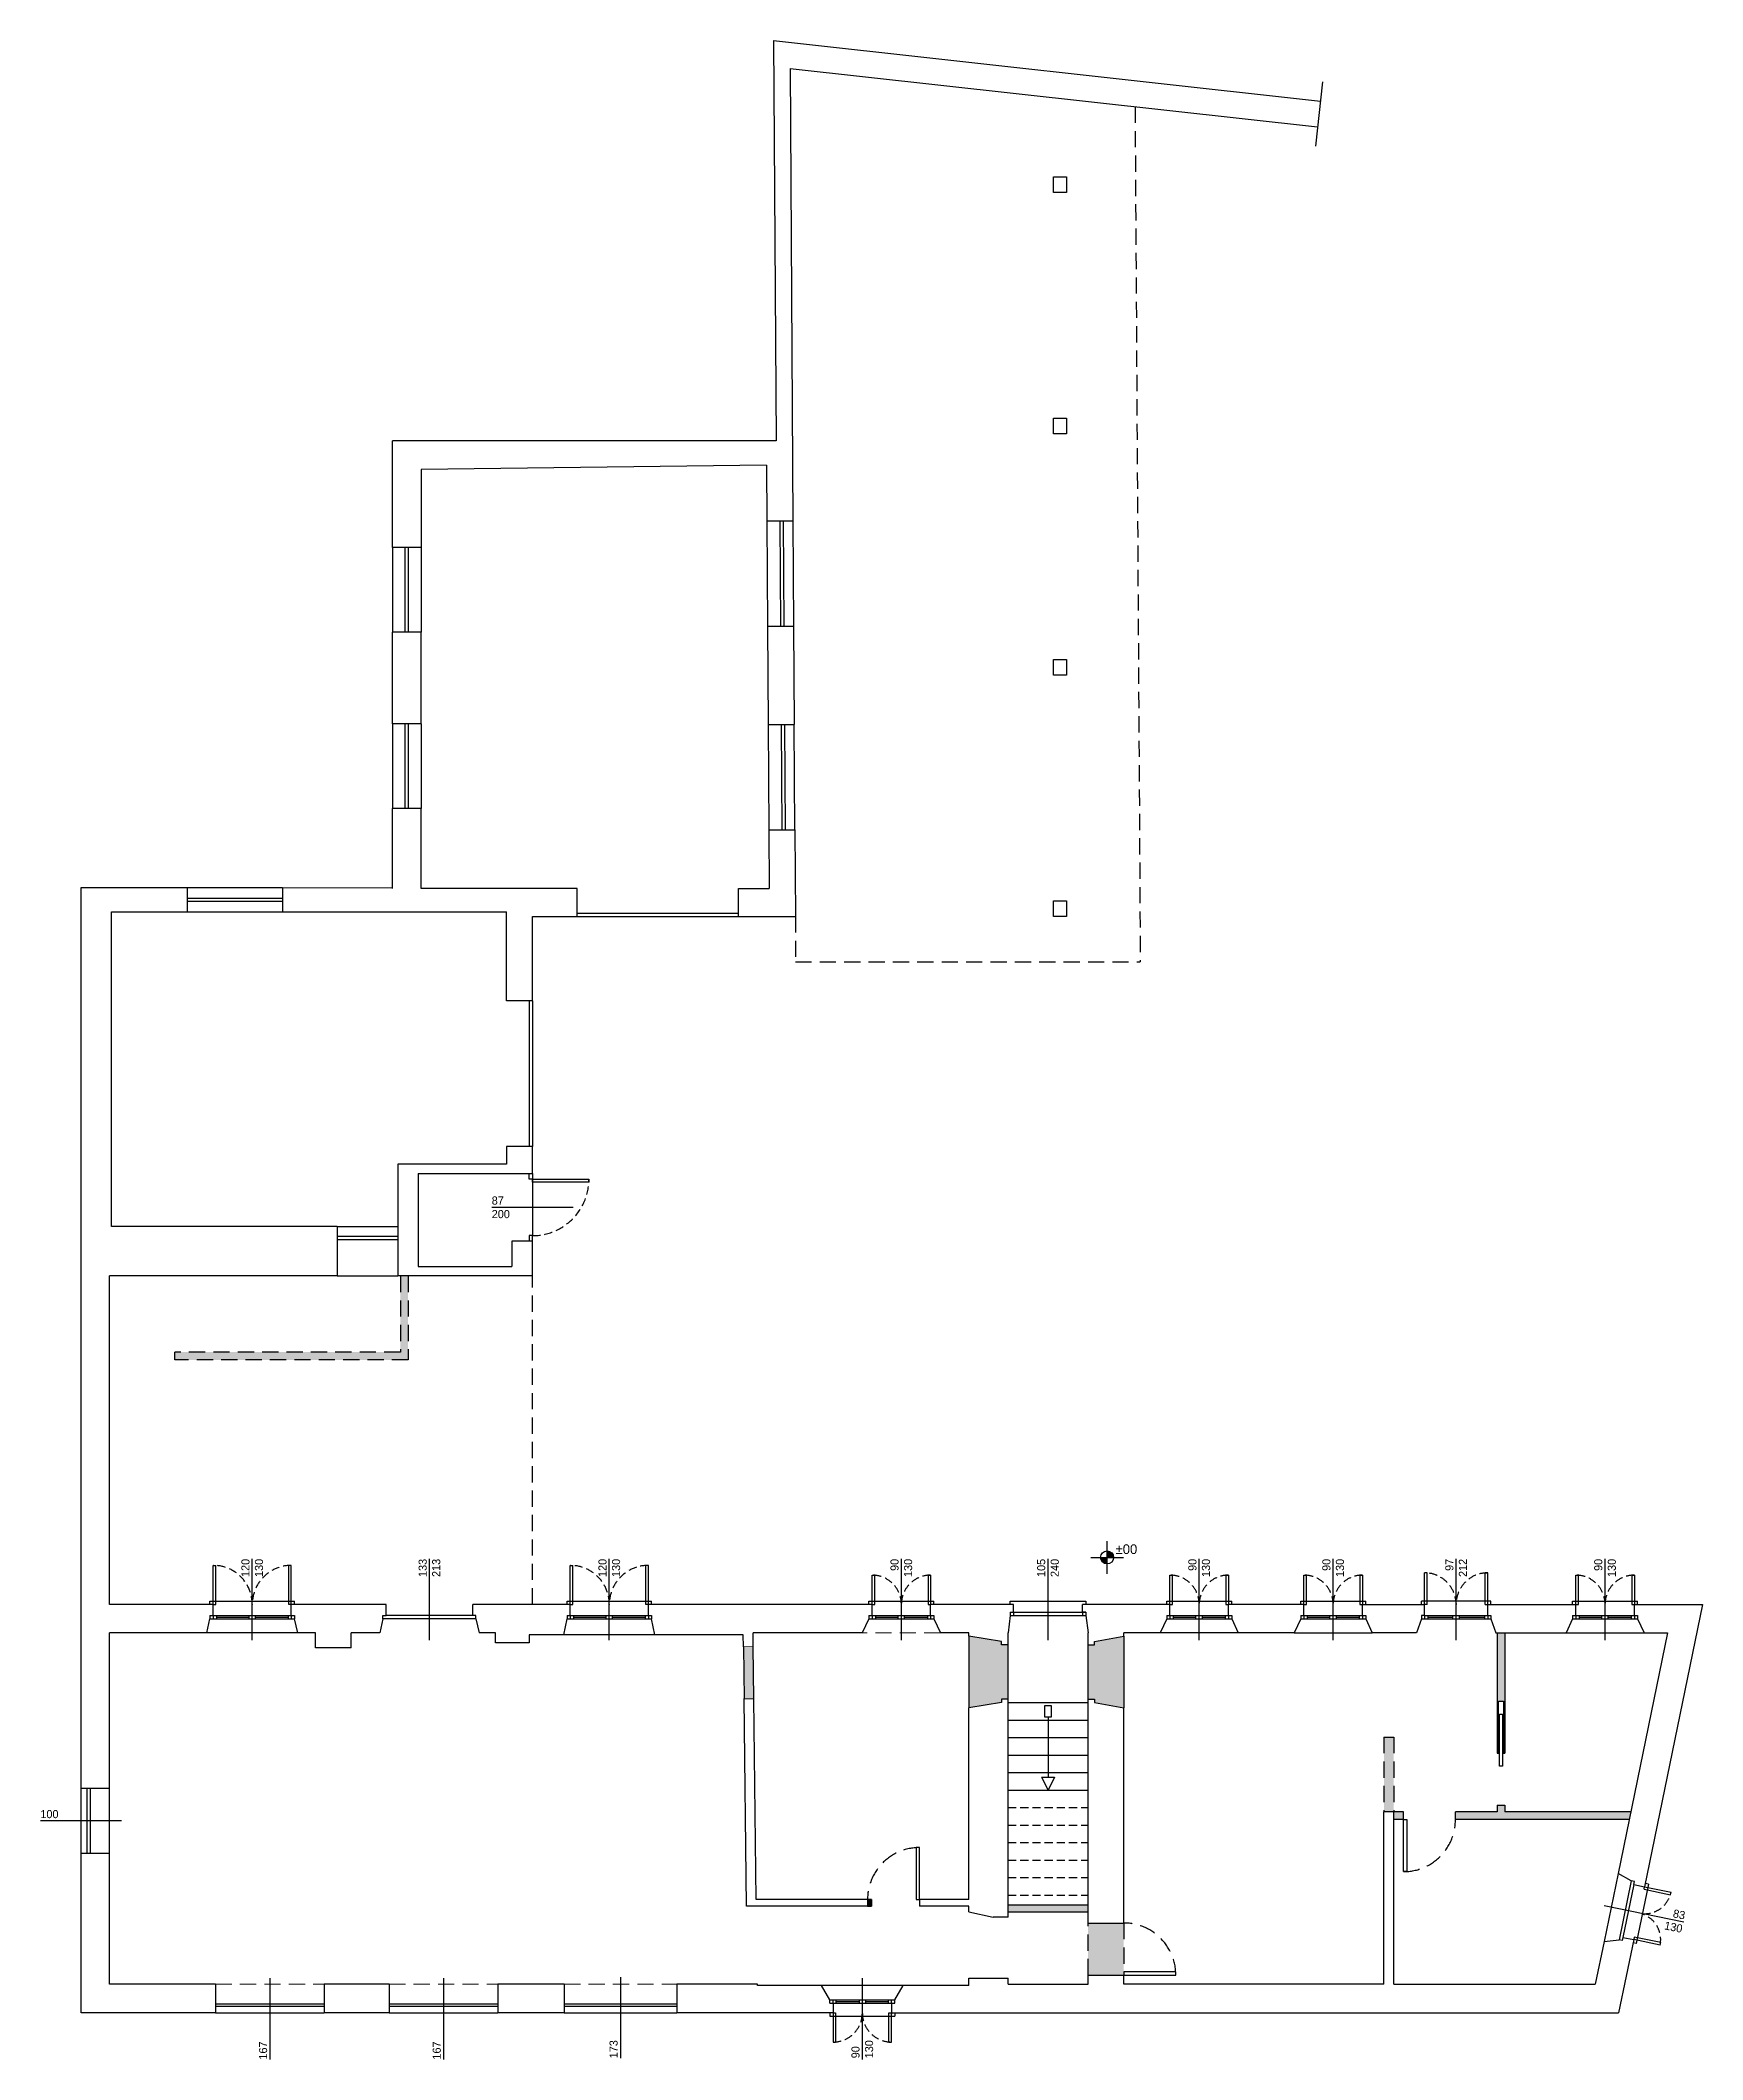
# Model space of a CAD drawing. Header units: millimetres. Extents: x 2698 to 9190, y -7457 to 3239.
# Drawn here: x 2698 to 5254, y -3531 to -426 of the extents above; entities that cross this region are included whole.
import ezdxf

# ---------------------------------------------------------------- set-up
doc = ezdxf.new("R2010")
doc.units = ezdxf.units.MM
doc.header["$LTSCALE"] = 100
doc.linetypes.add('HIDDEN', pattern=[0.375, 0.25, -0.125])
doc.linetypes.add('TRATTEGGIATA2', pattern=[0.375, 0.25, -0.125])
doc.layers.add('DEM linee', color=7, linetype='TRATTEGGIATA2', lineweight=25)
doc.layers.add('DEM linee_2', color=7, linetype='TRATTEGGIATA2', lineweight=9, true_color=0xf0b400)
doc.layers.add('NC_SEZ', color=1, linetype='Continuous', lineweight=30, true_color=0xff0000)
for name, color, linetype in [('DEM riempi', 51, 'Continuous'), ('INF', 6, 'Continuous'), ('Interni F', 3, 'Continuous'), ('NC linee_10', 12, 'Continuous'), ('NC riempi', 11, 'Continuous'), ('Quote', 3, 'Continuous'), ('SEZ', 4, 'Continuous'), ('Testi', 3, 'Continuous')]:
    doc.layers.add(name, color=color, linetype=linetype)
doc.layers.add('RIL_diagonali', color=8, linetype='HIDDEN', plot=False)
doc.styles.add('CENTURY', font='GOTHIC.TTF')
doc.styles.add('T_ESE_q100', font='', dxfattribs={"height": 15})
doc.styles.get('T_ESE_q100').set_extended_font_data('Bahnschrift Light')

msp = doc.modelspace()

# ---------------------------------------------------------------- texts
at = {"layer": 'Quote', "char_height": 12.5, "attachment_point": 4, "style": 'CENTURY'}
for s, insert in [('87\\P200', (3392.4, -2220.8)), ('100\\P  ', (2698.4, -3164.3))]:
    msp.add_mtext(s, dxfattribs=dict(at, insert=insert))
at = {"layer": 'Quote', "char_height": 12.5, "style": 'CENTURY'}
for s, insert, attachment_point, rotation in [('120\\P\\pxqr;130', (3024.2, -2761.3), 6, 90), ('133\\P\\pxqr;213', (3296.7, -2761.3), 6, 90), ('120\\P\\pxqr;130', (3573.2, -2761.3), 6, 90), ('90\\P\\pxqr;130', (4022.2, -2761.3), 6, 90), ('105\\P\\pxqr;240', (4247.7, -2761.3), 6, 90), ('90\\P\\pxqr;130', (4480.2, -2761.3), 6, 90), ('90\\P\\pxqr;130', (4686.2, -2761.3), 6, 90), ('97\\P\\pxqr;212', (4875.2, -2761.3), 6, 90), ('90\\P\\pxqr;130', (5104.2, -2761.3), 6, 90), ('\\pxqr;83\\P130', (5225.1, -3320.2), 6, 348.3843), ('167\\P  ', (3051.3, -3531.3), 4, 90), ('167\\P  ', (3318.3, -3531.3), 4, 90), ('173\\P  ', (3590.3, -3529.3), 4, 90), ('90\\P130', (3962.2, -3529.3), 4, 90)]:
    msp.add_mtext(s, dxfattribs=dict(at, insert=insert, attachment_point=attachment_point, rotation=rotation))
at = {"layer": 'Testi', "insert": (4351.6, -2754.1), "char_height": 15, "attachment_point": 7, "style": 'T_ESE_q100'}
msp.add_mtext('\\A1;\\pxql;±00', dxfattribs=at)

# ---------------------------------------------------------------- blocks, each defined once
blk = doc.blocks.new('A$C255de93f')
at = {"lineweight": -2}
h = blk.add_hatch(color=0, dxfattribs=at)
h.dxf.hatch_style = 1
h.paths.add_polyline_path([(0, 0), (-10, 0, 0.414214), (0, -10)])
h.paths.add_polyline_path([(0, 10), (0, 0), (10, 0, 0.414214)])
at = {"color": 0, "lineweight": -2}
for p, q in [((-25, 0), (25, 0)), ((0, -25), (0, 25))]:
    blk.add_line(p, q, dxfattribs=at)
blk.add_circle((0, 0), 10, dxfattribs=at)

# ---------------------------------------------------------------- hatches: boundary and pattern name
at = {"layer": 'DEM riempi'}
h = msp.add_hatch(color=256, dxfattribs=at)
h.dxf.hatch_style = 1
h.paths.add_polyline_path([(3263.9, -2326.3), (3251.9, -2326.3), (3251.9, -2443.3), (2904.9, -2443.3), (2904.9, -2455.3), (3263.9, -2455.3)])
h = msp.add_hatch(color=256, dxfattribs=at)
h.dxf.hatch_style = 1
h.paths.add_polyline_path([(4779.2, -3035.3), (4764.2, -3035.3), (4764.2, -3150.3), (4779.2, -3150.3)])
h = msp.add_hatch(color=256, dxfattribs=at)
h.dxf.hatch_style = 1
h.paths.add_polyline_path([(3976.2, -3285.3), (3970.2, -3285.3), (3970.2, -3295.3), (3976.2, -3295.3)])
h = msp.add_hatch(color=256, dxfattribs=at)
h.dxf.hatch_style = 1
h.paths.add_polyline_path([(4364.2, -3321.3), (4309.2, -3321.3), (4309.2, -3401.3), (4364.2, -3401.3)])
at = {"layer": 'NC riempi'}
for points in [[(4126.2, -2990.4), (4176.2, -2982.4), (4176.2, -2977.4), (4186.2, -2977.4), (4186.2, -2893.4), (4176.2, -2893.4), (4176.2, -2888.4), (4126.2, -2880.4)], [(4364.2, -2990.4), (4319.2, -2982.4), (4319.2, -2977.4), (4309.2, -2977.4), (4309.2, -2893.4), (4319.2, -2893.4), (4319.2, -2888.4), (4364.2, -2880.4)], [(3779.5, -2896.5), (3794.5, -2896.3), (3795.4, -2976.3), (3795.4, -2976.5), (3780.4, -2976.5)], [(4186.2, -3303.9), (4309.2, -3303.9), (4309.2, -3293.9), (4186.2, -3293.9)]]:
    msp.add_hatch(color=256, dxfattribs=at).paths.add_polyline_path(points)
h = msp.add_hatch(color=256, dxfattribs=at)
h.paths.add_polyline_path([(4794.2, -3150.3), (4779.2, -3150.3), (4779.2, -3162.3), (4794.2, -3162.3)])
h.paths.add_polyline_path([(5143.7, -3150.3), (4950.2, -3150.3), (4950.2, -3140.3), (4938.2, -3140.3), (4938.2, -3150.3), (4874.2, -3150.3), (4874.2, -3162.3), (5141.2, -3162.3)])
h.paths.add_polyline_path([(4940.2, -3060.3), (4940.2, -2980.3), (4948.2, -2980.3), (4948.2, -3060.3), (4950.2, -3060.3), (4950.2, -2875.3), (4938.2, -2875.3), (4938.2, -3060.3)])

# ---------------------------------------------------------------- linework, layer by layer
at = {"layer": 'DEM linee'}
for p, q in [((3251.9, -2326.3), (3251.9, -2443.3)), ((3263.9, -2326.3), (3263.9, -2455.3)), ((3251.9, -2443.3), (2904.9, -2443.3)), ((2904.9, -2455.3), (2904.9, -2443.3)), ((3263.9, -2455.3), (2904.9, -2455.3)), ((4764.2, -3035.3), (4779.2, -3035.3)), ((4764.2, -3035.3), (4764.2, -3150.3)), ((4779.2, -3035.3), (4779.2, -3150.3)), ((3976.2, -3285.3), (3970.2, -3285.3)), ((3976.2, -3285.3), (3976.2, -3295.3)), ((3970.2, -3295.3), (3976.2, -3295.3)), ((4309.2, -3401.3), (4309.2, -3321.3)), ((4364.2, -3321.3), (4364.2, -3401.3))]:
    msp.add_line(p, q, dxfattribs=at)
at = {"layer": 'DEM linee_2'}
for p, q in [((4082.2, -2875.3), (3962.2, -2875.3)), ((3779.5, -2896.5), (3794.5, -2896.3)), ((3779.5, -2976.5), (3795.4, -2976.5)), ((2967.8, -3415.3), (3134.8, -3415.3)), ((3234.8, -3415.3), (3401.8, -3415.3)), ((3503.8, -3415.3), (3676.8, -3415.3))]:
    msp.add_line(p, q, dxfattribs=at)
at = {"layer": 'INF'}
for p, q in [((3815.4, -1165.3), (3816.4, -1327.3)), ((3835.4, -1165.2), (3836.4, -1327.2)), ((3840.4, -1165.2), (3841.4, -1327.2)), ((3855.4, -1165.1), (3856.4, -1327.1)), ((3239.9, -1206.3), (3239.9, -1336.3)), ((3258.9, -1206.3), (3258.9, -1336.3)), ((3263.9, -1206.3), (3263.9, -1336.3)), ((3283.9, -1206.3), (3283.9, -1336.3)), ((3239.9, -1477.3), (3239.9, -1607.3)), ((3258.9, -1477.3), (3258.9, -1607.3)), ((3263.9, -1477.3), (3263.9, -1607.3)), ((3283.9, -1477.3), (3283.9, -1607.3)), ((3817.4, -1478.3), (3818.4, -1640.3)), ((3837.4, -1478.2), (3838.4, -1640.2)), ((3842.4, -1478.2), (3843.4, -1640.2)), ((3858.4, -1640.1), (3857.4, -1478.1)), ((2923.9, -1729), (3070.9, -1729.1)), ((2923.9, -1745.2), (3070.9, -1745.2)), ((2923.9, -1750.2), (3070.9, -1750.2)), ((2923.9, -1766.3), (3070.9, -1766.3)), ((3523.9, -1768.3), (3771.9, -1768.3)), ((3523.9, -1773.3), (3771.9, -1773.3)), ((3449.9, -1903.3), (3449.9, -2127.3)), ((3454.9, -1903.3), (3454.9, -2127.3)), ((3449.9, -2177.3), (3449.9, -2168.8)), ((3454.9, -2168.8), (3454.9, -2177.3)), ((3454.9, -2177.3), (3449.9, -2177.3)), ((3454.9, -2177.3), (3454.9, -2264.3)), ((3517.4, -2220.8), (3392.4, -2220.8)), ((3154.9, -2250.3), (3247.9, -2250.3)), ((3154.9, -2265.3), (3247.9, -2265.3)), ((3454.9, -2264.3), (3449.9, -2264.3)), ((3449.9, -2264.3), (3449.9, -2272.8)), ((3454.9, -2272.8), (3454.9, -2264.3)), ((3154.9, -2270.3), (3247.9, -2270.3)), ((3154.9, -2326.3), (3247.9, -2326.3)), ((3024.2, -2886.3), (3024.2, -2761.3)), ((3296.7, -2886.3), (3296.7, -2761.3)), ((3573.2, -2886.3), (3573.2, -2761.3)), ((4022.2, -2886.3), (4022.2, -2761.3)), ((4247.7, -2886.3), (4247.7, -2761.3)), ((4480.2, -2886.3), (4480.2, -2761.3)), ((4686.2, -2886.3), (4686.2, -2761.3)), ((4875.2, -2886.3), (4875.2, -2761.3)), ((5104.2, -2886.3), (5104.2, -2761.3)), ((2959.2, -2826.3), (3089.2, -2826.3)), ((2959.2, -2831.3), (2959.2, -2826.3)), ((2959.2, -2853.3), (3089.2, -2853.3)), ((2964.2, -2848.3), (3084.2, -2848.3)), ((2964.2, -2848.3), (2964.2, -2853.3)), ((2969.2, -2848.3), (2969.2, -2853.3)), ((3019.2, -2853.3), (3019.2, -2848.3)), ((3029.2, -2853.3), (3029.2, -2848.3)), ((3079.2, -2848.3), (3079.2, -2853.3)), ((3084.2, -2848.3), (3084.2, -2853.3)), ((3089.2, -2831.3), (3089.2, -2826.3)), ((3368.2, -2853.3), (3225.2, -2853.3)), ((3363.2, -2848.3), (3230.2, -2848.3)), ((3508.2, -2826.3), (3638.2, -2826.3)), ((3508.2, -2831.3), (3508.2, -2826.3)), ((3508.2, -2853.3), (3638.2, -2853.3)), ((3513.2, -2848.3), (3633.2, -2848.3)), ((3513.2, -2848.3), (3513.2, -2853.3)), ((3518.2, -2848.3), (3518.2, -2853.3)), ((3568.2, -2853.3), (3568.2, -2848.3)), ((3578.2, -2853.3), (3578.2, -2848.3)), ((3628.2, -2848.3), (3628.2, -2853.3)), ((3633.2, -2848.3), (3633.2, -2853.3)), ((3638.2, -2831.3), (3638.2, -2826.3)), ((3972.2, -2826.3), (4072.2, -2826.3)), ((3972.2, -2831.3), (3972.2, -2826.3)), ((3972.2, -2853.3), (4072.2, -2853.3)), ((3977.2, -2848.3), (4067.2, -2848.3)), ((3977.2, -2848.3), (3977.2, -2853.3)), ((3982.2, -2848.3), (3982.2, -2853.3)), ((4017.2, -2853.3), (4017.2, -2848.3)), ((4027.2, -2853.3), (4027.2, -2848.3)), ((4062.2, -2848.3), (4062.2, -2853.3)), ((4067.2, -2848.3), (4067.2, -2853.3)), ((4072.2, -2831.3), (4072.2, -2826.3)), ((4189.7, -2831.3), (4189.7, -2826.3)), ((4189.7, -2826.3), (4305.7, -2826.3)), ((4189.7, -2848.3), (4305.7, -2848.3)), ((4194.7, -2843.3), (4300.7, -2843.3)), ((4194.7, -2843.3), (4194.7, -2848.3)), ((4300.7, -2843.3), (4300.7, -2848.3)), ((4305.7, -2826.3), (4305.7, -2831.3)), ((4430.2, -2826.3), (4530.2, -2826.3)), ((4430.2, -2831.3), (4430.2, -2826.3)), ((4430.2, -2853.3), (4530.2, -2853.3)), ((4435.2, -2848.3), (4525.2, -2848.3)), ((4435.2, -2848.3), (4435.2, -2853.3)), ((4440.2, -2848.3), (4440.2, -2853.3)), ((4475.2, -2853.3), (4475.2, -2848.3)), ((4485.2, -2853.3), (4485.2, -2848.3)), ((4520.2, -2848.3), (4520.2, -2853.3)), ((4525.2, -2848.3), (4525.2, -2853.3)), ((4530.2, -2831.3), (4530.2, -2826.3)), ((4636.2, -2826.3), (4736.2, -2826.3)), ((4636.2, -2831.3), (4636.2, -2826.3)), ((4636.2, -2853.3), (4736.2, -2853.3)), ((4641.2, -2848.3), (4731.2, -2848.3)), ((4641.2, -2848.3), (4641.2, -2853.3)), ((4646.2, -2848.3), (4646.2, -2853.3)), ((4681.2, -2853.3), (4681.2, -2848.3)), ((4691.2, -2853.3), (4691.2, -2848.3)), ((4726.2, -2848.3), (4726.2, -2853.3)), ((4731.2, -2848.3), (4731.2, -2853.3)), ((4736.2, -2831.3), (4736.2, -2826.3)), ((4821.7, -2831.3), (4821.7, -2826.3)), ((4928.7, -2826.3), (4821.7, -2826.3)), ((4821.7, -2853.3), (4928.7, -2853.3)), ((4826.7, -2848.3), (4923.7, -2848.3)), ((4826.7, -2848.3), (4826.7, -2853.3)), ((4831.7, -2848.3), (4831.7, -2853.3)), ((4870.2, -2853.3), (4870.2, -2848.3)), ((4880.2, -2853.3), (4880.2, -2848.3)), ((4918.7, -2848.3), (4918.7, -2853.3)), ((4923.7, -2848.3), (4923.7, -2853.3)), ((4928.7, -2831.3), (4928.7, -2826.3)), ((5054.2, -2826.3), (5154.2, -2826.3)), ((5054.2, -2831.3), (5054.2, -2826.3)), ((5054.2, -2853.3), (5154.2, -2853.3)), ((5059.2, -2848.3), (5149.2, -2848.3)), ((5059.2, -2848.3), (5059.2, -2853.3)), ((5064.2, -2848.3), (5064.2, -2853.3)), ((5099.2, -2853.3), (5099.2, -2848.3)), ((5109.2, -2853.3), (5109.2, -2848.3)), ((5144.2, -2848.3), (5144.2, -2853.3)), ((5149.2, -2848.3), (5149.2, -2853.3)), ((5154.2, -2831.3), (5154.2, -2826.3)), ((3094.2, -2875.3), (2954.2, -2875.3)), ((3643.2, -2878.3), (3503.2, -2878.3)), ((4540.2, -2875.3), (4420.2, -2875.3)), ((4626.2, -2875.3), (4746.2, -2875.3)), ((5044.2, -2875.3), (5164.2, -2875.3)), ((4186.2, -2982.3), (4309.2, -2982.3)), ((4186.2, -3009.2), (4309.2, -3009.2)), ((4247.7, -3004.5), (4247.7, -3096.9)), ((4186.2, -3036.2), (4309.2, -3036.2)), ((4186.2, -3063.1), (4309.2, -3063.1)), ((4186.2, -3090), (4309.2, -3090)), ((4237.7, -3096.9), (4257.7, -3096.9)), ((4237.7, -3096.9), (4247.7, -3116.9)), ((4257.7, -3096.9), (4247.7, -3116.9)), ((2760.9, -3214.3), (2760.9, -3114.3)), ((2769.9, -3114.3), (2769.9, -3214.3)), ((2774.9, -3114.3), (2774.9, -3214.3)), ((2804.9, -3214.3), (2804.9, -3114.3)), ((4186.2, -3116.9), (4309.2, -3116.9)), ((2823.4, -3164.3), (2698.4, -3164.3)), ((5124.2, -3244.9), (5102.7, -3349.7)), ((5144.4, -3256.2), (5125.7, -3347.3)), ((5148.3, -3262.1), (5131.6, -3343.4)), ((5170.8, -3261.6), (5152.1, -3352.7)), ((5170.8, -3261.6), (5165.9, -3260.6)), ((5225.1, -3320.2), (5102.7, -3295.1)), ((5152.1, -3352.7), (5147.2, -3351.7)), ((3051.3, -3406.3), (3051.3, -3531.3)), ((3318.3, -3406.3), (3318.3, -3531.3)), ((3590.3, -3404.3), (3590.3, -3529.3)), ((3962.2, -3406.3), (3962.2, -3531.3)), ((2967.8, -3445.3), (3134.8, -3445.3)), ((3234.8, -3445.3), (3401.8, -3445.3)), ((3503.8, -3445.3), (3676.8, -3445.3)), ((4025.2, -3417.3), (3899.2, -3417.3)), ((3912.2, -3439.3), (4012.2, -3439.3)), ((3917.2, -3444.3), (3917.2, -3439.3)), ((3917.2, -3444.3), (4007.2, -3444.3)), ((3922.2, -3444.3), (3922.2, -3439.3)), ((3957.2, -3439.3), (3957.2, -3444.3)), ((3967.2, -3439.3), (3967.2, -3444.3)), ((4002.2, -3444.3), (4002.2, -3439.3)), ((4007.2, -3444.3), (4007.2, -3439.3)), ((2967.8, -3449.3), (3134.8, -3449.3)), ((2967.8, -3459.3), (3134.8, -3459.3)), ((3234.8, -3449.3), (3401.8, -3449.3)), ((3234.8, -3459.3), (3401.8, -3459.3)), ((3503.8, -3449.3), (3676.8, -3449.3)), ((3503.8, -3459.3), (3676.8, -3459.3)), ((3912.2, -3459.3), (3912.2, -3464.3)), ((3912.2, -3464.3), (4012.2, -3464.3)), ((4012.2, -3459.3), (4012.2, -3464.3))]:
    msp.add_line(p, q, dxfattribs=at)
at = {"layer": 'INF', "color": 9}
for p, q in [((2969.2, -2850.8), (3019.2, -2850.8)), ((3029.2, -2850.8), (3079.2, -2850.8)), ((3518.2, -2850.8), (3568.2, -2850.8)), ((3578.2, -2850.8), (3628.2, -2850.8)), ((3982.2, -2850.8), (4017.2, -2850.8)), ((4027.2, -2850.8), (4062.2, -2850.8)), ((4440.2, -2850.8), (4475.2, -2850.8)), ((4485.2, -2850.8), (4520.2, -2850.8)), ((4646.2, -2850.8), (4681.2, -2850.8)), ((4691.2, -2850.8), (4726.2, -2850.8)), ((4831.7, -2850.8), (4870.2, -2850.8)), ((4880.2, -2850.8), (4918.7, -2850.8)), ((5064.2, -2850.8), (5099.2, -2850.8)), ((5109.2, -2850.8), (5144.2, -2850.8)), ((3922.2, -3441.8), (3957.2, -3441.8)), ((3967.2, -3441.8), (4002.2, -3441.8))]:
    msp.add_line(p, q, dxfattribs=at)
at = {"layer": 'INF', "linetype": 'HIDDEN', "ltscale": 0.5}
for p, q in [((4186.2, -3143.8), (4309.2, -3143.8)), ((4186.2, -3170.7), (4309.2, -3170.7)), ((4186.2, -3197.7), (4309.2, -3197.7)), ((4186.2, -3224.6), (4309.2, -3224.6)), ((4186.2, -3251.5), (4309.2, -3251.5)), ((4186.2, -3278.4), (4309.2, -3278.4))]:
    msp.add_line(p, q, dxfattribs=at)
at = {"layer": 'INF'}
for points in [[(3454.9, -2182.3), (3454.9, -2177.3), (3541.9, -2177.3), (3541.9, -2182.3)], [(4242.7, -2987), (4252.7, -2987), (4252.7, -3004.5), (4242.7, -3004.5)]]:
    msp.add_lwpolyline(points, close=True, dxfattribs=at)
at = {"layer": 'Interni F'}
for p, q in [((2964.2, -2831.3), (2964.2, -2771.3)), ((2964.2, -2771.3), (2968.2, -2771.3)), ((2968.2, -2831.3), (2968.2, -2771.3)), ((3080.2, -2831.3), (3080.2, -2771.3)), ((3084.2, -2771.3), (3080.2, -2771.3)), ((3084.2, -2831.3), (3084.2, -2771.3)), ((3513.2, -2831.3), (3513.2, -2771.3)), ((3513.2, -2771.3), (3517.2, -2771.3)), ((3517.2, -2831.3), (3517.2, -2771.3)), ((3629.2, -2831.3), (3629.2, -2771.3)), ((3633.2, -2771.3), (3629.2, -2771.3)), ((3633.2, -2831.3), (3633.2, -2771.3)), ((3977.2, -2831.3), (3977.2, -2786.3)), ((3977.2, -2786.3), (3981.2, -2786.3)), ((3981.2, -2831.3), (3981.2, -2786.3)), ((4063.2, -2786.3), (4063.2, -2831.3)), ((4063.2, -2786.3), (4067.2, -2786.3)), ((4067.2, -2786.3), (4067.2, -2831.3)), ((4435.2, -2831.3), (4435.2, -2786.3)), ((4435.2, -2786.3), (4439.2, -2786.3)), ((4439.2, -2831.3), (4439.2, -2786.3)), ((4521.2, -2786.3), (4521.2, -2831.3)), ((4521.2, -2786.3), (4525.2, -2786.3)), ((4525.2, -2786.3), (4525.2, -2831.3)), ((4641.2, -2831.3), (4641.2, -2786.3)), ((4641.2, -2786.3), (4645.2, -2786.3)), ((4645.2, -2831.3), (4645.2, -2786.3)), ((4727.2, -2786.3), (4727.2, -2831.3)), ((4727.2, -2786.3), (4731.2, -2786.3)), ((4731.2, -2786.3), (4731.2, -2831.3)), ((4826.7, -2831.3), (4826.7, -2782.8)), ((4830.7, -2782.8), (4826.7, -2782.8)), ((4830.7, -2831.3), (4830.7, -2782.8)), ((4919.7, -2831.3), (4919.7, -2782.8)), ((4919.7, -2782.8), (4923.7, -2782.8)), ((4923.7, -2831.3), (4923.7, -2782.8)), ((5059.2, -2831.3), (5059.2, -2786.3)), ((5059.2, -2786.3), (5063.2, -2786.3)), ((5063.2, -2831.3), (5063.2, -2786.3)), ((5145.2, -2786.3), (5145.2, -2831.3)), ((5145.2, -2786.3), (5149.2, -2786.3)), ((5149.2, -2786.3), (5149.2, -2831.3)), ((2964.2, -2831.3), (2968.2, -2831.3)), ((3084.2, -2831.3), (3080.2, -2831.3)), ((3513.2, -2831.3), (3517.2, -2831.3)), ((3633.2, -2831.3), (3629.2, -2831.3)), ((3977.2, -2831.3), (3981.2, -2831.3)), ((4063.2, -2831.3), (4067.2, -2831.3)), ((4435.2, -2831.3), (4439.2, -2831.3)), ((4521.2, -2831.3), (4525.2, -2831.3)), ((4641.2, -2831.3), (4645.2, -2831.3)), ((4727.2, -2831.3), (4731.2, -2831.3)), ((4830.7, -2831.3), (4826.7, -2831.3)), ((4919.7, -2831.3), (4923.7, -2831.3)), ((5059.2, -2831.3), (5063.2, -2831.3)), ((5145.2, -2831.3), (5149.2, -2831.3)), ((5164.1, -3269.4), (5164.9, -3265.5)), ((5164.1, -3269.4), (5204.8, -3277.8)), ((5164.9, -3265.5), (5205.6, -3273.9)), ((5204.8, -3277.8), (5205.6, -3273.9)), ((5149, -3342.9), (5148.2, -3346.8)), ((5188.9, -3355.2), (5148.2, -3346.8)), ((5189.7, -3351.2), (5149, -3342.9)), ((5188.9, -3355.2), (5189.7, -3351.2)), ((3917.2, -3459.3), (3917.2, -3504.3)), ((3917.2, -3459.3), (3921.2, -3459.3)), ((3921.2, -3459.3), (3921.2, -3504.3)), ((4003.2, -3504.3), (4003.2, -3459.3)), ((4003.2, -3459.3), (4007.2, -3459.3)), ((4007.2, -3504.3), (4007.2, -3459.3)), ((3917.2, -3504.3), (3921.2, -3504.3)), ((4003.2, -3504.3), (4007.2, -3504.3))]:
    msp.add_line(p, q, dxfattribs=at)
at = {"layer": 'Interni F', "linetype": 'HIDDEN', "ltscale": 0.5}
for centre, radius, start, end in [((3454.9, -2177.3), 87, 270, 0), ((2964.2, -2831.3), 60, 0, 90), ((3084.2, -2831.3), 60, 90, 180), ((3513.2, -2831.3), 60, 0, 90), ((3633.2, -2831.3), 60, 90, 180), ((3977.2, -2831.3), 45, 0, 90), ((4067.2, -2831.3), 45, 90, 180), ((4435.2, -2831.3), 45, 0, 90), ((4525.2, -2831.3), 45, 90, 180), ((4641.2, -2831.3), 45, 0, 90), ((4731.2, -2831.3), 45, 90, 180), ((4826.7, -2831.3), 48.5, 0, 90), ((4923.7, -2831.3), 48.5, 90, 180), ((5059.2, -2831.3), 45, 0, 90), ((5149.2, -2831.3), 45, 90, 180), ((5164.9, -3265.5), 41.5, 265.3042, 348.3843), ((5148.2, -3346.8), 41.5, 348.3843, 71.4644), ((3917.2, -3459.3), 45, 270, 0), ((4007.2, -3459.3), 45, 180, 270)]:
    msp.add_arc(centre, radius, start, end, dxfattribs=at)
at = {"layer": 'NC linee_10'}
for points in [[(4941.7, -3000.3), (4946.7, -3000.3), (4946.7, -3080.3), (4941.7, -3080.3)], [(4799.2, -3162.3), (4799.2, -3242.3), (4794.2, -3242.3), (4794.2, -3162.3)], [(4050.2, -3285.3), (4050.2, -3205.3), (4045.2, -3205.3), (4045.2, -3285.3)], [(4364.2, -3401.3), (4444.2, -3401.3), (4444.2, -3396.3), (4364.2, -3396.3)]]:
    msp.add_lwpolyline(points, close=True, dxfattribs=at)
at = {"layer": 'NC linee_10', "linetype": 'HIDDEN'}
for centre, start, end in [((4794.2, -3162.3), 270, 0), ((4050.2, -3285.3), 90, 180), ((4364.2, -3401.3), 0, 90)]:
    msp.add_arc(centre, 80, start, end, dxfattribs=at)
at = {"layer": 'NC_SEZ'}
for p, q in [((4126.2, -2880.4), (4126.2, -2990.4)), ((4364.2, -2880.4), (4364.2, -2990.4)), ((4938.2, -2875.3), (4938.2, -3060.3)), ((4950.2, -2875.3), (4950.2, -3060.3)), ((3779.5, -2896.5), (3780.4, -2976.5)), ((3795.4, -2976.3), (3794.5, -2896.3)), ((4186.2, -2977.4), (4186.2, -2893.4)), ((4309.2, -2977.4), (4309.2, -2893.4)), ((4940.2, -2980.3), (4948.2, -2980.3)), ((4940.2, -3060.3), (4940.2, -2980.3)), ((4948.2, -2980.3), (4948.2, -3060.3)), ((4938.2, -3060.3), (4940.2, -3060.3)), ((4948.2, -3060.3), (4950.2, -3060.3)), ((4794.2, -3150.3), (4764.2, -3150.3)), ((4779.2, -3162.3), (4779.2, -3150.3)), ((4794.2, -3162.3), (4779.2, -3162.3)), ((4794.2, -3162.3), (4794.2, -3150.3)), ((4938.2, -3150.3), (4874.2, -3150.3)), ((4874.2, -3162.3), (4874.2, -3150.3)), ((5141.2, -3162.3), (4874.2, -3162.3)), ((4938.2, -3140.3), (4938.2, -3150.3)), ((4938.2, -3140.3), (4950.2, -3140.3)), ((4950.2, -3140.3), (4950.2, -3150.3)), ((5143.7, -3150.3), (4950.2, -3150.3)), ((4309.2, -3293.9), (4186.2, -3293.9)), ((4186.2, -3303.9), (4309.2, -3303.9))]:
    msp.add_line(p, q, dxfattribs=at)
msp.add_lwpolyline([(4938.2, -3140.3), (4938.2, -3150.3), (4874.2, -3150.3)], dxfattribs=at)
at = {"layer": 'RIL_diagonali'}
for p, q in [((4381.5, -528.2), (4389.6, -1843.3)), ((3859.2, -1773.3), (3859.2, -1843.3)), ((3859.2, -1843.3), (4389.6, -1843.3)), ((3454.9, -2831.3), (3454.9, -2326.3))]:
    msp.add_line(p, q, dxfattribs=at)
at = {"layer": 'SEZ'}
for p, q in [((3825.8, -426.3), (3829.7, -1042.3)), ((3825.8, -426.3), (4666.6, -519.6)), ((3851.1, -469.4), (3855.4, -1165.1)), ((3851.1, -469.4), (4662.2, -559.4)), ((4669.9, -489.8), (4658.9, -589.2)), ((4256.2, -660.3), (4256.2, -636.3)), ((4256.2, -636.3), (4276.2, -636.3)), ((4276.2, -636.3), (4276.2, -660.3)), ((4276.2, -660.3), (4256.2, -660.3)), ((4256.2, -1031.3), (4256.2, -1007.3)), ((4256.2, -1007.3), (4276.2, -1007.3)), ((4276.2, -1007.3), (4276.2, -1031.3)), ((3829.7, -1042.3), (3239.9, -1042.3)), ((3239.9, -1206.3), (3239.9, -1042.3)), ((4276.2, -1031.3), (4256.2, -1031.3)), ((3814.9, -1079.3), (3283.9, -1086.3)), ((3283.9, -1086.3), (3283.9, -1206.3)), ((3814.9, -1079.3), (3815.4, -1165.3)), ((3815.4, -1165.3), (3855.4, -1165.1)), ((3283.9, -1206.3), (3239.9, -1206.3)), ((3816.4, -1327.3), (3856.4, -1327.1)), ((3816.4, -1327.3), (3817.4, -1478.3)), ((3856.4, -1327.1), (3857.4, -1478.1)), ((3283.9, -1336.3), (3239.9, -1336.3)), ((3239.9, -1477.3), (3239.9, -1336.3)), ((3283.9, -1477.3), (3283.9, -1336.3)), ((4256.2, -1402.3), (4256.2, -1378.3)), ((4256.2, -1378.3), (4276.2, -1378.3)), ((4276.2, -1378.3), (4276.2, -1402.3)), ((4276.2, -1402.3), (4256.2, -1402.3)), ((3283.9, -1477.3), (3239.9, -1477.3)), ((3817.4, -1478.3), (3857.4, -1478.1)), ((3239.9, -1730.3), (3239.9, -1607.3)), ((3283.9, -1607.3), (3239.9, -1607.3)), ((3283.9, -1730.3), (3283.9, -1607.3)), ((3818.4, -1640.3), (3858.4, -1640.1)), ((3818.4, -1640.3), (3818.9, -1730.3)), ((3858.4, -1640.1), (3859.2, -1773.3)), ((2760.9, -3114.3), (2760.9, -1728.8)), ((2760.9, -1728.8), (2923.9, -1729)), ((2923.9, -1729), (2923.9, -1766.3)), ((3070.9, -1729.1), (3240.1, -1729.3)), ((3070.9, -1729.1), (3070.9, -1766.3)), ((3523.9, -1730.3), (3283.9, -1730.3)), ((3523.9, -1773.3), (3523.9, -1730.3)), ((3771.9, -1773.3), (3771.9, -1730.3)), ((3771.9, -1730.3), (3818.9, -1730.3)), ((2807.9, -2250.3), (2807.9, -1766.3)), ((2807.9, -1766.3), (2923.9, -1766.3)), ((3070.9, -1766.3), (3414.9, -1766.3)), ((3414.9, -1903.3), (3414.9, -1766.3)), ((4256.2, -1773.3), (4256.2, -1749.3)), ((4256.2, -1749.3), (4276.2, -1749.3)), ((4276.2, -1749.3), (4276.2, -1773.3)), ((3454.9, -1903.3), (3454.9, -1773.3)), ((3454.9, -1773.3), (3523.9, -1773.3)), ((3771.9, -1773.3), (3859.2, -1773.3)), ((4276.2, -1773.3), (4256.2, -1773.3)), ((3454.9, -1903.3), (3414.9, -1903.3)), ((3454.9, -2127.3), (3414.9, -2127.3)), ((3414.9, -2127.3), (3414.9, -2154.3)), ((3454.9, -2168.8), (3454.9, -2127.3)), ((3414.9, -2154.3), (3247.9, -2154.3)), ((3247.9, -2154.3), (3247.9, -2326.3)), ((3279.4, -2168.8), (3279.4, -2311.8)), ((3279.4, -2168.8), (3454.9, -2168.8)), ((3154.9, -2250.3), (2807.9, -2250.3)), ((3154.9, -2250.3), (3154.9, -2326.3)), ((3423.4, -2272.8), (3423.4, -2311.8)), ((3454.9, -2272.8), (3423.4, -2272.8)), ((3454.9, -2326.3), (3454.9, -2272.8)), ((2804.9, -2831.3), (2804.9, -2326.3)), ((3154.9, -2326.3), (2804.9, -2326.3)), ((3454.9, -2326.3), (3247.9, -2326.3)), ((3279.4, -2311.8), (3423.4, -2311.8)), ((2964.2, -2831.3), (2804.9, -2831.3)), ((2954.2, -2875.3), (2959.2, -2853.3)), ((2959.2, -2848.3), (2964.2, -2848.3)), ((2959.2, -2848.3), (2959.2, -2853.3)), ((2964.2, -2848.3), (2964.2, -2831.3)), ((3084.2, -2848.3), (3084.2, -2831.3)), ((3230.2, -2831.3), (3084.2, -2831.3)), ((3084.2, -2848.3), (3089.2, -2848.3)), ((3089.2, -2848.3), (3089.2, -2853.3)), ((3094.2, -2875.3), (3089.2, -2853.3)), ((3225.2, -2853.3), (3220.2, -2875.3)), ((3225.2, -2853.3), (3225.2, -2848.3)), ((3225.2, -2848.3), (3230.2, -2848.3)), ((3230.2, -2848.3), (3230.2, -2831.3)), ((3513.2, -2831.3), (3363.2, -2831.3)), ((3363.2, -2848.3), (3363.2, -2831.3)), ((3368.2, -2848.3), (3363.2, -2848.3)), ((3368.2, -2853.3), (3368.2, -2848.3)), ((3368.2, -2853.3), (3373.2, -2875.3)), ((3503.2, -2878.3), (3508.2, -2853.3)), ((3508.2, -2848.3), (3513.2, -2848.3)), ((3508.2, -2848.3), (3508.2, -2853.3)), ((3513.2, -2848.3), (3513.2, -2831.3)), ((3977.2, -2831.3), (3633.2, -2831.3)), ((3633.2, -2848.3), (3633.2, -2831.3)), ((3633.2, -2848.3), (3638.2, -2848.3)), ((3638.2, -2848.3), (3638.2, -2853.3)), ((3643.2, -2878.3), (3638.2, -2853.3)), ((3972.2, -2853.3), (3962.2, -2875.3)), ((3972.2, -2848.3), (3977.2, -2848.3)), ((3972.2, -2848.3), (3972.2, -2853.3)), ((3977.2, -2848.3), (3977.2, -2831.3)), ((4194.7, -2831.3), (4067.2, -2831.3)), ((4067.2, -2848.3), (4067.2, -2831.3)), ((4067.2, -2848.3), (4072.2, -2848.3)), ((4072.2, -2848.3), (4072.2, -2853.3)), ((4072.2, -2853.3), (4082.2, -2875.3)), ((4189.7, -2848.3), (4186.2, -2875.3)), ((4189.7, -2843.3), (4194.7, -2843.3)), ((4189.7, -2843.3), (4189.7, -2848.3)), ((4194.7, -2843.3), (4194.7, -2831.3)), ((4435.2, -2831.3), (4300.7, -2831.3)), ((4300.7, -2843.3), (4300.7, -2831.3)), ((4300.7, -2843.3), (4305.7, -2843.3)), ((4305.7, -2843.3), (4300.7, -2843.3)), ((4305.7, -2843.3), (4305.7, -2848.3)), ((4305.7, -2848.3), (4309.2, -2875.3)), ((4430.2, -2853.3), (4420.2, -2875.3)), ((4430.2, -2848.3), (4435.2, -2848.3)), ((4430.2, -2848.3), (4430.2, -2853.3)), ((4435.2, -2848.3), (4435.2, -2831.3)), ((4641.2, -2831.3), (4525.2, -2831.3)), ((4525.2, -2848.3), (4525.2, -2831.3)), ((4525.2, -2848.3), (4530.2, -2848.3)), ((4530.2, -2848.3), (4530.2, -2853.3)), ((4530.2, -2853.3), (4540.2, -2875.3)), ((4636.2, -2853.3), (4626.2, -2875.3)), ((4636.2, -2848.3), (4641.2, -2848.3)), ((4636.2, -2848.3), (4636.2, -2853.3)), ((4641.2, -2848.3), (4641.2, -2831.3)), ((4731.2, -2831.3), (4826.7, -2831.3)), ((4731.2, -2848.3), (4731.2, -2831.3)), ((4731.2, -2848.3), (4736.2, -2848.3)), ((4736.2, -2848.3), (4736.2, -2853.3)), ((4736.2, -2853.3), (4746.2, -2875.3)), ((4821.7, -2853.3), (4814.2, -2875.3)), ((4826.7, -2848.3), (4821.7, -2848.3)), ((4821.7, -2848.3), (4821.7, -2853.3)), ((4826.7, -2848.3), (4826.7, -2831.3)), ((4923.7, -2831.3), (5059.2, -2831.3)), ((4923.7, -2848.3), (4923.7, -2831.3)), ((4923.7, -2848.3), (4928.7, -2848.3)), ((4928.7, -2848.3), (4928.7, -2853.3)), ((4928.7, -2853.3), (4936.2, -2875.3)), ((5054.2, -2853.3), (5044.2, -2875.3)), ((5054.2, -2848.3), (5059.2, -2848.3)), ((5054.2, -2848.3), (5054.2, -2853.3)), ((5059.2, -2848.3), (5059.2, -2831.3)), ((5149.2, -2831.3), (5254.2, -2831.3)), ((5149.2, -2848.3), (5149.2, -2831.3)), ((5149.2, -2848.3), (5154.2, -2848.3)), ((5154.2, -2848.3), (5154.2, -2853.3)), ((5154.2, -2853.3), (5164.2, -2875.3)), ((5254.2, -2831.3), (5164.9, -3265.5)), ((2954.2, -2875.3), (2804.9, -2875.3)), ((2804.9, -3114.3), (2804.9, -2875.3)), ((3121.2, -2875.3), (3094.2, -2875.3)), ((3121.2, -2898.3), (3121.2, -2875.3)), ((3220.2, -2875.3), (3176.2, -2875.3)), ((3176.2, -2898.3), (3176.2, -2875.3)), ((3398.2, -2875.3), (3373.2, -2875.3)), ((3398.2, -2890.3), (3398.2, -2875.3)), ((3503.2, -2878.3), (3450.2, -2878.3)), ((3450.2, -2878.3), (3450.2, -2890.3)), ((3779.2, -2878.3), (3643.2, -2878.3)), ((3779.5, -2896.5), (3779.2, -2878.3)), ((3962.2, -2875.3), (3794.2, -2875.3)), ((3794.5, -2896.3), (3794.2, -2875.3)), ((4126.2, -2875.3), (4082.2, -2875.3)), ((4126.2, -2880.3), (4126.2, -2875.3)), ((4176.2, -2888.3), (4126.2, -2880.3)), ((4186.2, -2893.3), (4186.2, -2875.3)), ((4309.2, -2893.3), (4309.2, -2875.3)), ((4319.2, -2888.3), (4364.2, -2880.3)), ((4364.2, -2880.3), (4364.2, -2875.3)), ((4420.2, -2875.3), (4364.2, -2875.3)), ((4626.2, -2875.3), (4540.2, -2875.3)), ((4814.2, -2875.3), (4746.2, -2875.3)), ((4936.2, -2875.3), (5044.2, -2875.3)), ((5200.2, -2875.3), (5124.2, -3244.9)), ((5164.2, -2875.3), (5200.2, -2875.3)), ((3176.2, -2898.3), (3121.2, -2898.3)), ((3450.2, -2890.3), (3398.2, -2890.3)), ((4176.2, -2893.3), (4176.2, -2888.3)), ((4186.2, -2893.3), (4176.2, -2893.3)), ((4309.2, -2893.3), (4319.2, -2893.3)), ((4319.2, -2893.3), (4319.2, -2888.3)), ((3784.3, -3295.3), (3780.4, -2976.5)), ((3799.2, -3285.3), (3795.4, -2976.3)), ((4186.2, -2977.3), (4176.2, -2977.3)), ((4176.2, -2977.3), (4176.2, -2982.3)), ((4186.2, -3312.3), (4186.2, -2977.3)), ((4309.2, -3321.3), (4309.2, -2977.3)), ((4309.2, -2977.3), (4319.2, -2977.3)), ((4319.2, -2977.3), (4319.2, -2982.3)), ((4176.2, -2982.3), (4126.2, -2990.3)), ((4126.2, -3285.3), (4126.2, -2990.3)), ((4319.2, -2982.3), (4364.2, -2990.3)), ((4364.2, -3321.3), (4364.2, -2990.3)), ((2804.9, -3114.3), (2760.9, -3114.3)), ((4764.2, -3415.3), (4764.2, -3150.3)), ((4779.2, -3415.3), (4779.2, -3162.3)), ((2804.9, -3214.3), (2760.9, -3214.3)), ((2760.9, -3459.3), (2760.9, -3214.3)), ((2804.9, -3415.3), (2804.9, -3214.3)), ((5144.4, -3256.2), (5124.2, -3244.9)), ((5149.3, -3257.2), (5144.4, -3256.2)), ((5148.3, -3262.1), (5149.3, -3257.2)), ((3970.2, -3285.3), (3799.2, -3285.3)), ((3970.2, -3285.3), (3970.2, -3295.3)), ((4126.2, -3285.3), (4050.2, -3285.3)), ((4050.2, -3285.3), (4050.2, -3295.3)), ((5148.3, -3262.1), (5164.9, -3265.5)), ((3970.2, -3295.3), (3784.3, -3295.3)), ((4126.2, -3295.3), (4050.2, -3295.3)), ((4126.2, -3304.3), (4126.2, -3295.3)), ((4126.2, -3304.3), (4163.2, -3312.3)), ((4186.2, -3312.3), (4163.2, -3312.3)), ((4309.2, -3321.3), (4364.2, -3321.3)), ((5102.7, -3349.7), (5089.2, -3415.3)), ((5102.7, -3349.7), (5125.7, -3347.3)), ((5148.2, -3346.8), (5125.1, -3459.3)), ((5130.6, -3348.3), (5125.7, -3347.3)), ((5131.6, -3343.4), (5130.6, -3348.3)), ((5131.6, -3343.4), (5148.2, -3346.8)), ((2967.8, -3415.3), (2804.9, -3415.3)), ((2967.8, -3415.3), (2967.8, -3459.3)), ((3234.8, -3415.3), (3134.8, -3415.3)), ((3134.8, -3415.3), (3134.8, -3459.3)), ((3234.8, -3415.3), (3234.8, -3459.3)), ((3503.8, -3415.3), (3401.8, -3415.3)), ((3401.8, -3415.3), (3401.8, -3459.3)), ((3503.8, -3415.3), (3503.8, -3459.3)), ((3800.8, -3415.3), (3676.8, -3415.3)), ((3676.8, -3415.3), (3676.8, -3459.3)), ((3800.8, -3417.3), (3800.8, -3415.3)), ((4126.2, -3417.3), (4126.2, -3406.3)), ((4126.2, -3406.3), (4186.2, -3406.3)), ((4186.2, -3415.3), (4186.2, -3406.3)), ((4186.2, -3415.3), (4309.2, -3415.3)), ((4309.2, -3415.3), (4309.2, -3401.3)), ((4309.2, -3401.3), (4364.2, -3401.3)), ((4364.2, -3415.3), (4364.2, -3401.3)), ((4764.2, -3415.3), (4364.2, -3415.3)), ((4779.2, -3415.3), (5089.2, -3415.3)), ((3899.2, -3417.3), (3800.8, -3417.3)), ((3912.2, -3439.3), (3899.2, -3417.3)), ((3912.2, -3444.3), (3912.2, -3439.3)), ((3912.2, -3444.3), (3917.2, -3444.3)), ((3917.2, -3444.3), (3917.2, -3459.3)), ((4007.2, -3444.3), (4012.2, -3444.3)), ((4007.2, -3444.3), (4007.2, -3461.3)), ((4012.2, -3439.3), (4025.2, -3417.3)), ((4012.2, -3444.3), (4012.2, -3439.3)), ((4126.2, -3417.3), (4025.2, -3417.3)), ((2967.8, -3459.3), (2760.9, -3459.3)), ((3234.8, -3459.3), (3134.8, -3459.3)), ((3503.8, -3459.3), (3401.8, -3459.3)), ((3917.2, -3459.3), (3676.8, -3459.3)), ((4007.2, -3459.3), (5125.1, -3459.3))]:
    msp.add_line(p, q, dxfattribs=at)

# ---------------------------------------------------------------- block references
at = {"layer": 'Testi'}
msp.add_blockref('A$C255de93f', (4338.6, -2759.1), dxfattribs=at)

msp.set_redraw_order([(e.dxf.handle, doc.entitydb.next_handle()) for e in msp.query("TEXT MTEXT ATTDEF DIMENSION ARC_DIMENSION")])  # texts and dimensions are drawn at this point

doc.saveas('drawing.dxf')
